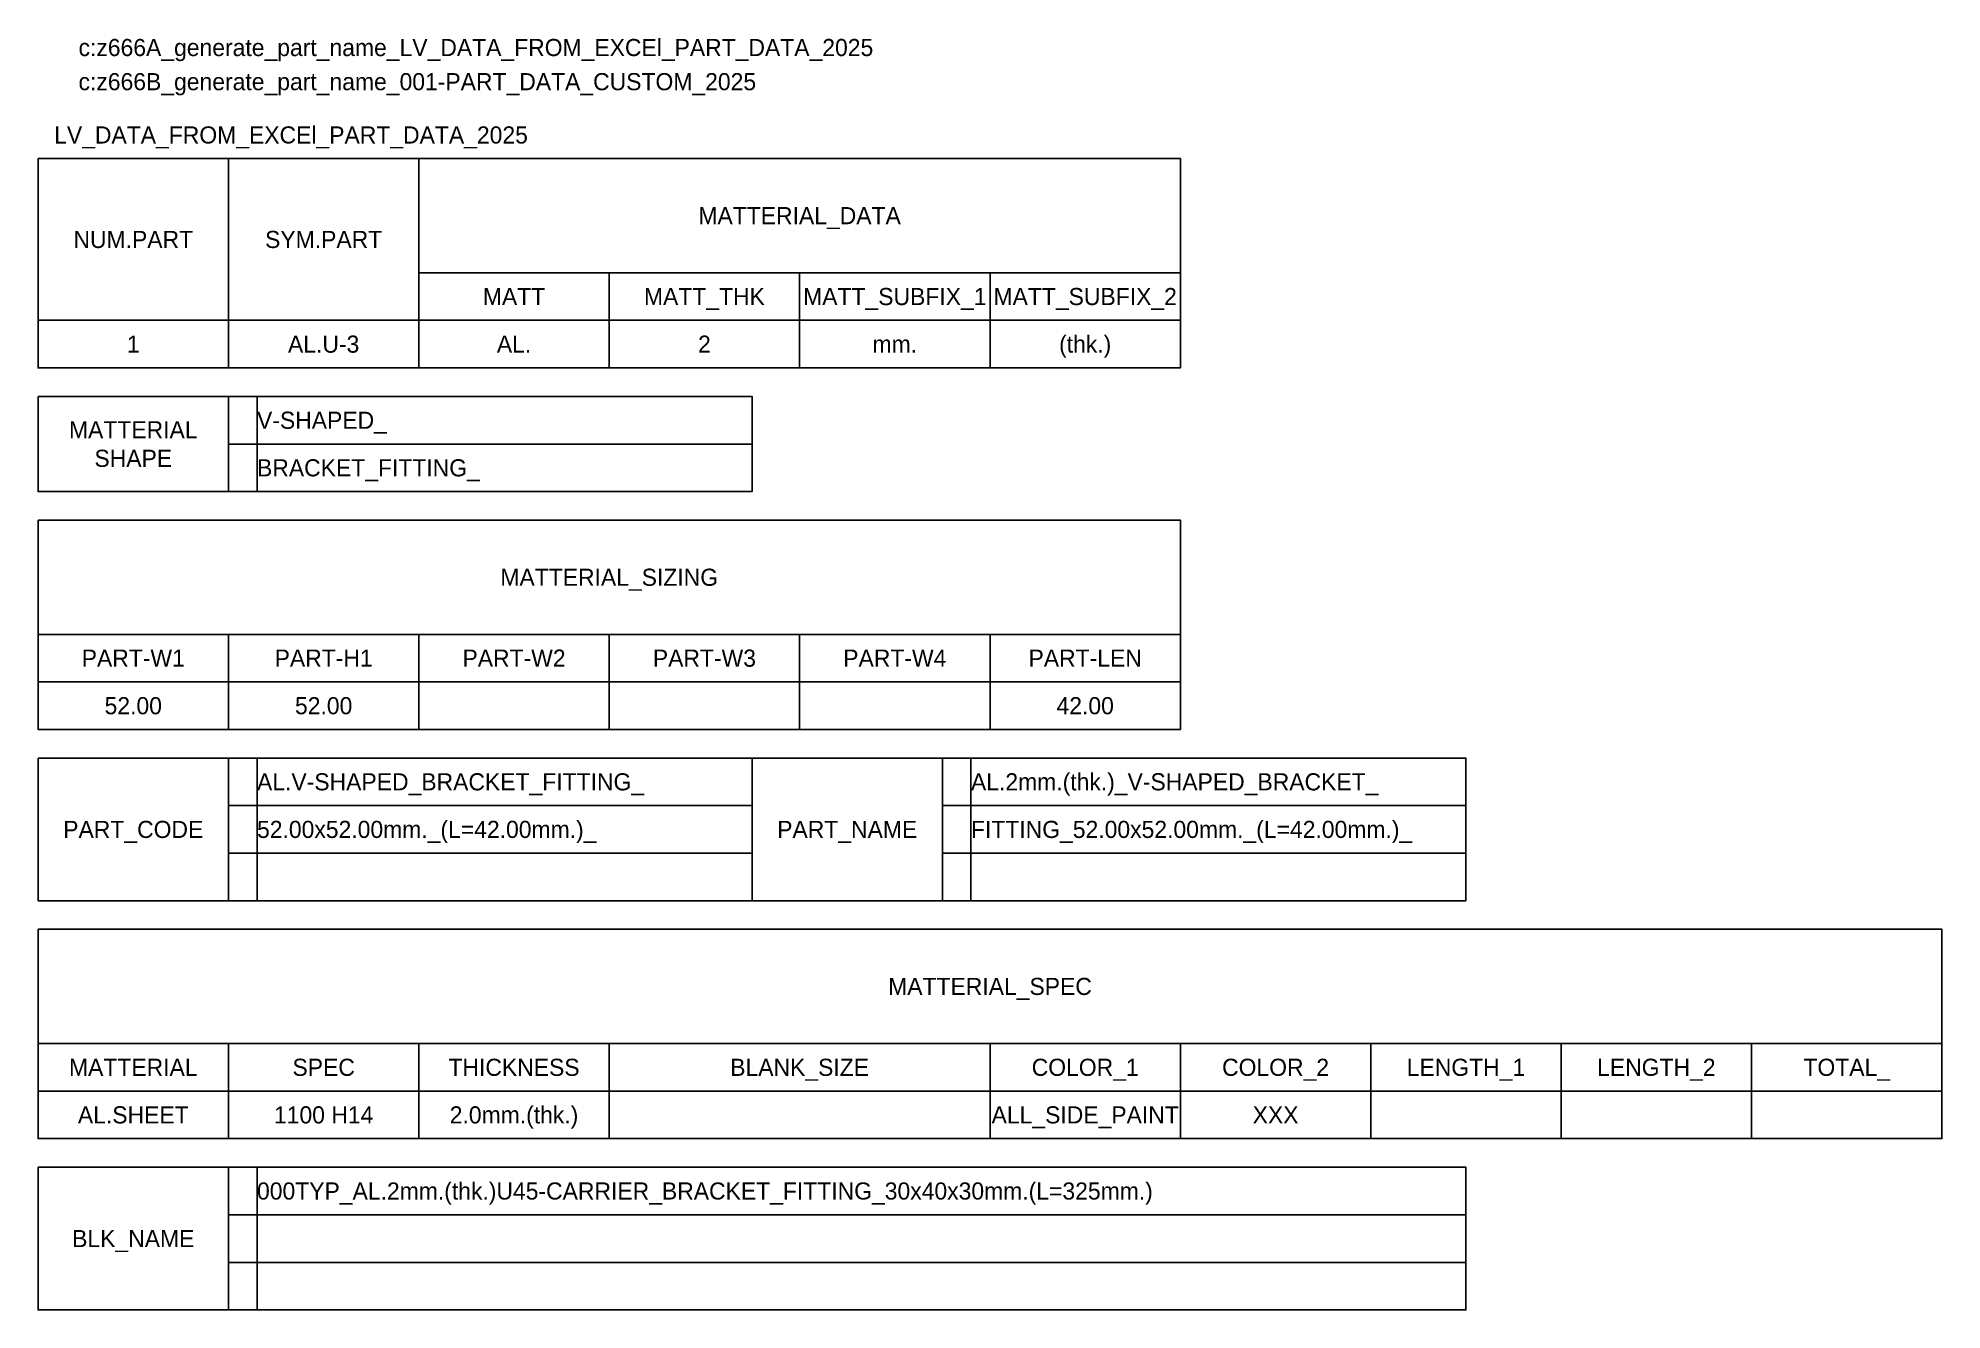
# Model space of a CAD drawing. Header units: millimetres. Extents: x -244126 to 368105, y -173968 to 259060.
# Drawn here: x 22116 to 23116, y 55655 to 56323 of the extents above; entities that cross this region are included whole.
import ezdxf
from ezdxf.enums import TextEntityAlignment as Align

# ---------------------------------------------------------------- set-up
doc = ezdxf.new("R2010")
doc.units = ezdxf.units.MM
doc.header["$MEASUREMENT"] = 0
doc.linetypes.add('TA_GL_000.00010', pattern=[0.000275, 0.0001, -2.5e-05, 2.5e-05, -2.5e-05, 0.0001])
doc.layers.add('002 - STRUCTURAL STEEL', color=4, linetype='Continuous')
doc.styles.add('TA', font='Cordia New.ttf', dxfattribs={"height": 4.5})

# ---------------------------------------------------------------- blocks, each defined once
blk = doc.blocks.new('*U3044')
at = {"layer": '002 - STRUCTURAL STEEL', "color": 0, "linetype": 'ByBlock'}
blk.add_lwpolyline([(0, 17), (20, 17), (20, 0), (0, 0)], close=True, dxfattribs=at)
blk = doc.blocks.new('*U4914')
at = {"layer": '002 - STRUCTURAL STEEL', "color": 0, "linetype": 'ByBlock'}
blk.add_lwpolyline([(0, 5), (20, 5), (20, 0), (0, 0)], close=True, dxfattribs=at)
blk = doc.blocks.new('*U72')
at = {"layer": '002 - STRUCTURAL STEEL', "color": 0, "linetype": 'ByBlock'}
blk.add_lwpolyline([(0, 12), (80, 12), (80, 0), (0, 0)], close=True, dxfattribs=at)
blk = doc.blocks.new('*U70')
at = {"layer": '002 - STRUCTURAL STEEL', "color": 0, "linetype": 'ByBlock'}
blk.add_lwpolyline([(0, 10), (20, 10), (20, 0), (0, 0)], close=True, dxfattribs=at)
blk = doc.blocks.new('*U71')
at = {"layer": '002 - STRUCTURAL STEEL', "color": 0, "linetype": 'ByBlock'}
blk.add_lwpolyline([(0, 12), (120, 12), (120, 0), (0, 0)], close=True, dxfattribs=at)
blk = doc.blocks.new('*U73')
at = {"layer": '002 - STRUCTURAL STEEL', "color": 0, "linetype": 'ByBlock'}
blk.add_lwpolyline([(0, 15), (20, 15), (20, 0), (0, 0)], close=True, dxfattribs=at)
blk = doc.blocks.new('*U68')
at = {"layer": '002 - STRUCTURAL STEEL', "color": 0, "linetype": 'ByBlock'}
blk.add_lwpolyline([(0, 5), (52, 5), (52, 0), (0, 0)], close=True, dxfattribs=at)
blk = doc.blocks.new('*U69')
at = {"layer": '002 - STRUCTURAL STEEL', "color": 0, "linetype": 'ByBlock'}
blk.add_lwpolyline([(0, 5), (3, 5), (3, 0), (0, 0)], close=True, dxfattribs=at)
blk = doc.blocks.new('*U74')
at = {"layer": '002 - STRUCTURAL STEEL', "color": 0, "linetype": 'ByBlock'}
blk.add_lwpolyline([(0, 5), (127, 5), (127, 0), (0, 0)], close=True, dxfattribs=at)
blk = doc.blocks.new('*U175')
at = {"layer": '002 - STRUCTURAL STEEL', "color": 0, "linetype": 'ByBlock'}
blk.add_lwpolyline([(0, 12), (200, 12), (200, 0), (0, 0)], close=True, dxfattribs=at)
blk = doc.blocks.new('*U4913')
at = {"layer": '002 - STRUCTURAL STEEL', "color": 0, "linetype": 'ByBlock'}
blk.add_lwpolyline([(0, 5), (40, 5), (40, 0), (0, 0)], close=True, dxfattribs=at)
blk = doc.blocks.new('LV_DATA_FROM_EXCEl_PART_DATA_2025')
at = {"color": 0}
for name, p in [('*U3044', (0, -17)), ('*U3044', (20, -17)), ('*U72', (40, -12)), ('*U4914', (40, -17)), ('*U4914', (60, -17)), ('*U4914', (80, -17)), ('*U4914', (100, -17)), ('*U4914', (0, -22)), ('*U4914', (20, -22)), ('*U4914', (40, -22)), ('*U4914', (60, -22)), ('*U4914', (80, -22)), ('*U4914', (100, -22)), ('*U70', (0, -35)), ('*U69', (20, -30)), ('*U68', (23, -30)), ('*U69', (20, -35)), ('*U68', (23, -35)), ('*U71', (0, -50)), ('*U4914', (0, -55)), ('*U4914', (20, -55)), ('*U4914', (40, -55)), ('*U4914', (60, -55)), ('*U4914', (80, -55)), ('*U4914', (100, -55)), ('*U4914', (0, -60)), ('*U4914', (20, -60)), ('*U4914', (40, -60)), ('*U4914', (60, -60)), ('*U4914', (80, -60)), ('*U4914', (100, -60)), ('*U73', (0, -78)), ('*U69', (20, -68)), ('*U68', (23, -68)), ('*U73', (75, -78)), ('*U69', (95, -68)), ('*U68', (98, -68)), ('*U69', (20, -73)), ('*U68', (23, -73)), ('*U69', (95, -73)), ('*U68', (98, -73)), ('*U69', (20, -78)), ('*U68', (23, -78)), ('*U69', (95, -78)), ('*U68', (98, -78)), ('*U175', (0, -93)), ('*U4914', (0, -98)), ('*U4914', (20, -98)), ('*U4914', (40, -98)), ('*U4913', (60, -98)), ('*U4914', (100, -98)), ('*U4914', (120, -98)), ('*U4914', (140, -98)), ('*U4914', (160, -98)), ('*U4914', (180, -98)), ('*U4914', (0, -103)), ('*U4914', (20, -103)), ('*U4914', (40, -103)), ('*U4913', (60, -103)), ('*U4914', (100, -103)), ('*U4914', (120, -103)), ('*U4914', (140, -103)), ('*U4914', (160, -103)), ('*U4914', (180, -103)), ('*U73', (0, -121)), ('*U69', (20, -111)), ('*U74', (23, -111)), ('*U69', (20, -116)), ('*U74', (23, -116)), ('*U69', (20, -121)), ('*U74', (23, -121))]:
    blk.add_blockref(name, p, dxfattribs=at)
at = {"color": 0, "style": 'TA'}
for s, p in [('MATTERIAL_DATA', (80, -6)), ('NUM.PART', (10, -8.5)), ('SYM.PART', (30, -8.5)), ('MATT', (50, -14.5)), ('MATT_THK', (70, -14.5)), ('MATT_SUBFIX_1', (90, -14.5)), ('MATT_SUBFIX_2', (110, -14.5)), ('MATTERIAL', (10, -28.5)), ('SHAPE', (10, -31.5)), ('MATTERIAL_SIZING', (60, -44)), ('PART-W1', (10, -52.5)), ('PART-H1', (30, -52.5)), ('PART-W2', (50, -52.5)), ('PART-W3', (70, -52.5)), ('PART-W4', (90, -52.5)), ('PART-LEN', (110, -52.5)), ('PART_CODE', (10, -70.5)), ('PART_NAME', (85, -70.5)), ('MATTERIAL_SPEC', (100, -87)), ('MATTERIAL', (10, -95.5)), ('SPEC', (30, -95.5)), ('THICKNESS', (50, -95.5)), ('BLANK_SIZE', (80, -95.5)), ('COLOR_1', (110, -95.5)), ('COLOR_2', (130, -95.5)), ('LENGTH_1', (150, -95.5)), ('LENGTH_2', (170, -95.5)), ('TOTAL_', (190, -95.5)), ('BLK_NAME', (10, -113.5))]:
    blk.add_text(s, height=1.8, dxfattribs=at).set_placement(p, align=Align.MIDDLE_CENTER)
at = {"color": 3, "char_height": 1.8, "attachment_point": 1, "style": 'TA'}
for s, insert, width in [('c:z666A_generate_part_name_LV_DATA_FROM_EXCEl_PART_DATA_2025', (4.25, 12.57), 88.6913), ('c:z666B_generate_part_name_001-PART_DATA_CUSTOM_2025', (4.25, 8.98), 76.3713), ('LV_DATA_FROM_EXCEl_PART_DATA_2025', (1.69, 3.38), 51.7354)]:
    blk.add_mtext(s, dxfattribs=dict(at, insert=insert, width=width))
at = {"color": 0, "style": 'TA'}
for tag, p in [('NUM.PART_VALUE', (10, -19.5)), ('NO.CODE', (30, -19.5)), ('MATT_VALUE', (50, -19.5)), ('MATT_THK_VALUE', (70, -19.5)), ('MATT_SUBFIX_1_VALUE', (90, -19.5)), ('MATT_SUBFIX_2_VALUE', (110, -19.5)), ('PART-W1_VALUE', (10, -57.5)), ('PART-H1_VALUE', (30, -57.5)), ('PART-W2_VALUE', (50, -57.5)), ('PART-W3_VALUE', (70, -57.5)), ('PART-W4_VALUE', (90, -57.5)), ('PART-LEN_VALUE', (110, -57.5))]:
    blk.add_attdef(tag, text='', height=1.8, dxfattribs=at).set_placement(p, align=Align.MIDDLE_CENTER)
for tag, p in [('MATTERIAL_SHPAE_VALUE_1', (23, -27.5)), ('MATTERIAL_SHPAE_VALUE_2', (23, -32.5)), ('CODE_VALUE_1', (23, -65.5)), ('PART_NAME_VALUE_1', (98, -65.5)), ('CODE_VALUE_2', (23, -70.5)), ('PART_NAME_VALUE_2', (98, -70.5)), ('PART_NAME_VALUE_3', (98, -75.5)), ('BLK_NAME_VAL_VALUE', (23, -108.5))]:
    blk.add_attdef(tag, text='', height=1.8, dxfattribs=at).set_placement(p, align=Align.MIDDLE_LEFT)
at = {"style": 'TA'}
for tag, p in [('MATTERIAL_VALUE_1', (10, -100.5)), ('SPEC_VALUE', (30, -100.5)), ('THICKNESS_VALUE', (50, -100.5)), ('BLANK_SIZE_VALUE', (80, -100.5)), ('COATING_VALUE_1', (110, -100.5)), ('COATING_VALUE_2', (130, -100.5)), ('LENGTH_VALUE', (150, -100.5)), ('LENGTH_VALUE_2', (170, -100.5)), ('TOTAL__VALUE', (190, -100.5))]:
    blk.add_attdef(tag, text='', height=1.8, dxfattribs=at).set_placement(p, align=Align.MIDDLE_CENTER)

msp = doc.modelspace()

# ---------------------------------------------------------------- block references
at = {"linetype": 'TA_GL_000.00010'}
ref = msp.add_blockref('LV_DATA_FROM_EXCEl_PART_DATA_2025', (22116.23098, 56259.91977), dxfattribs=dict(at, xscale=5, yscale=5, zscale=5))
ref.add_attrib('NUM.PART_VALUE', '1', dxfattribs={"color": 0, "height": 9, "style": 'TA'}).set_placement((22166.23098, 56162.41977), align=Align.MIDDLE_CENTER)
ref.add_attrib('NO.CODE', 'AL.U-3', dxfattribs={"color": 0, "height": 9, "style": 'TA'}).set_placement((22266.23098, 56162.41977), align=Align.MIDDLE_CENTER)
ref.add_attrib('MATT_VALUE', 'AL.', dxfattribs={"color": 0, "height": 9, "style": 'TA'}).set_placement((22366.23098, 56162.41977), align=Align.MIDDLE_CENTER)
ref.add_attrib('MATT_THK_VALUE', '2', dxfattribs={"color": 0, "height": 9, "style": 'TA'}).set_placement((22466.23098, 56162.41977), align=Align.MIDDLE_CENTER)
ref.add_attrib('MATT_SUBFIX_1_VALUE', 'mm.', dxfattribs={"color": 0, "height": 9, "style": 'TA'}).set_placement((22566.23098, 56162.41977), align=Align.MIDDLE_CENTER)
ref.add_attrib('MATT_SUBFIX_2_VALUE', '(thk.)', dxfattribs={"color": 0, "height": 9, "style": 'TA'}).set_placement((22666.23098, 56162.41977), align=Align.MIDDLE_CENTER)
ref.add_attrib('MATTERIAL_SHPAE_VALUE_1', 'V-SHAPED_', dxfattribs={"color": 0, "height": 9, "style": 'TA'}).set_placement((22231.23098, 56122.41977), align=Align.MIDDLE_LEFT)
ref.add_attrib('MATTERIAL_SHPAE_VALUE_2', 'BRACKET_FITTING_', dxfattribs={"color": 0, "height": 9, "style": 'TA'}).set_placement((22231.23098, 56097.41977), align=Align.MIDDLE_LEFT)
ref.add_attrib('PART-W1_VALUE', '52.00', dxfattribs={"color": 0, "height": 9, "style": 'TA'}).set_placement((22166.23098, 55972.41977), align=Align.MIDDLE_CENTER)
ref.add_attrib('PART-H1_VALUE', '52.00', dxfattribs={"color": 0, "height": 9, "style": 'TA'}).set_placement((22266.23098, 55972.41977), align=Align.MIDDLE_CENTER)
ref.add_attrib('PART-LEN_VALUE', '42.00', dxfattribs={"color": 0, "height": 9, "style": 'TA'}).set_placement((22666.23098, 55972.41977), align=Align.MIDDLE_CENTER)
ref.add_attrib('CODE_VALUE_1', 'AL.V-SHAPED_BRACKET_FITTING_', dxfattribs={"color": 0, "height": 9, "style": 'TA'}).set_placement((22231.23098, 55932.41977), align=Align.MIDDLE_LEFT)
ref.add_attrib('CODE_VALUE_2', '52.00x52.00mm._(L=42.00mm.)_', dxfattribs={"color": 0, "height": 9, "style": 'TA'}).set_placement((22231.23098, 55907.41977), align=Align.MIDDLE_LEFT)
ref.add_attrib('PART_NAME_VALUE_1', 'AL.2mm.(thk.)_V-SHAPED_BRACKET_', dxfattribs={"color": 0, "height": 9, "style": 'TA'}).set_placement((22606.23098, 55932.41977), align=Align.MIDDLE_LEFT)
ref.add_attrib('PART_NAME_VALUE_2', 'FITTING_52.00x52.00mm._(L=42.00mm.)_', dxfattribs={"color": 0, "height": 9, "style": 'TA'}).set_placement((22606.23098, 55907.41977), align=Align.MIDDLE_LEFT)
ref.add_attrib('MATTERIAL_VALUE_1', 'AL.SHEET', dxfattribs={"height": 9, "style": 'TA'}).set_placement((22166.23098, 55757.41977), align=Align.MIDDLE_CENTER)
ref.add_attrib('SPEC_VALUE', '1100 H14', dxfattribs={"height": 9, "style": 'TA'}).set_placement((22266.23098, 55757.41977), align=Align.MIDDLE_CENTER)
ref.add_attrib('THICKNESS_VALUE', '2.0mm.(thk.)', dxfattribs={"height": 9, "style": 'TA'}).set_placement((22366.23098, 55757.41977), align=Align.MIDDLE_CENTER)
ref.add_attrib('COATING_VALUE_1', 'ALL_SIDE_PAINT', dxfattribs={"height": 9, "style": 'TA'}).set_placement((22666.23098, 55757.41977), align=Align.MIDDLE_CENTER)
ref.add_attrib('COATING_VALUE_2', 'XXX', dxfattribs={"height": 9, "style": 'TA'}).set_placement((22766.23098, 55757.41977), align=Align.MIDDLE_CENTER)
ref.add_attrib('BLK_NAME_VAL_VALUE', '000TYP_AL.2mm.(thk.)U45-CARRIER_BRACKET_FITTING_30x40x30mm.(L=325mm.)', dxfattribs={"color": 0, "height": 9, "style": 'TA'}).set_placement((22231.23098, 55717.41977), align=Align.MIDDLE_LEFT)

doc.saveas('drawing.dxf')
